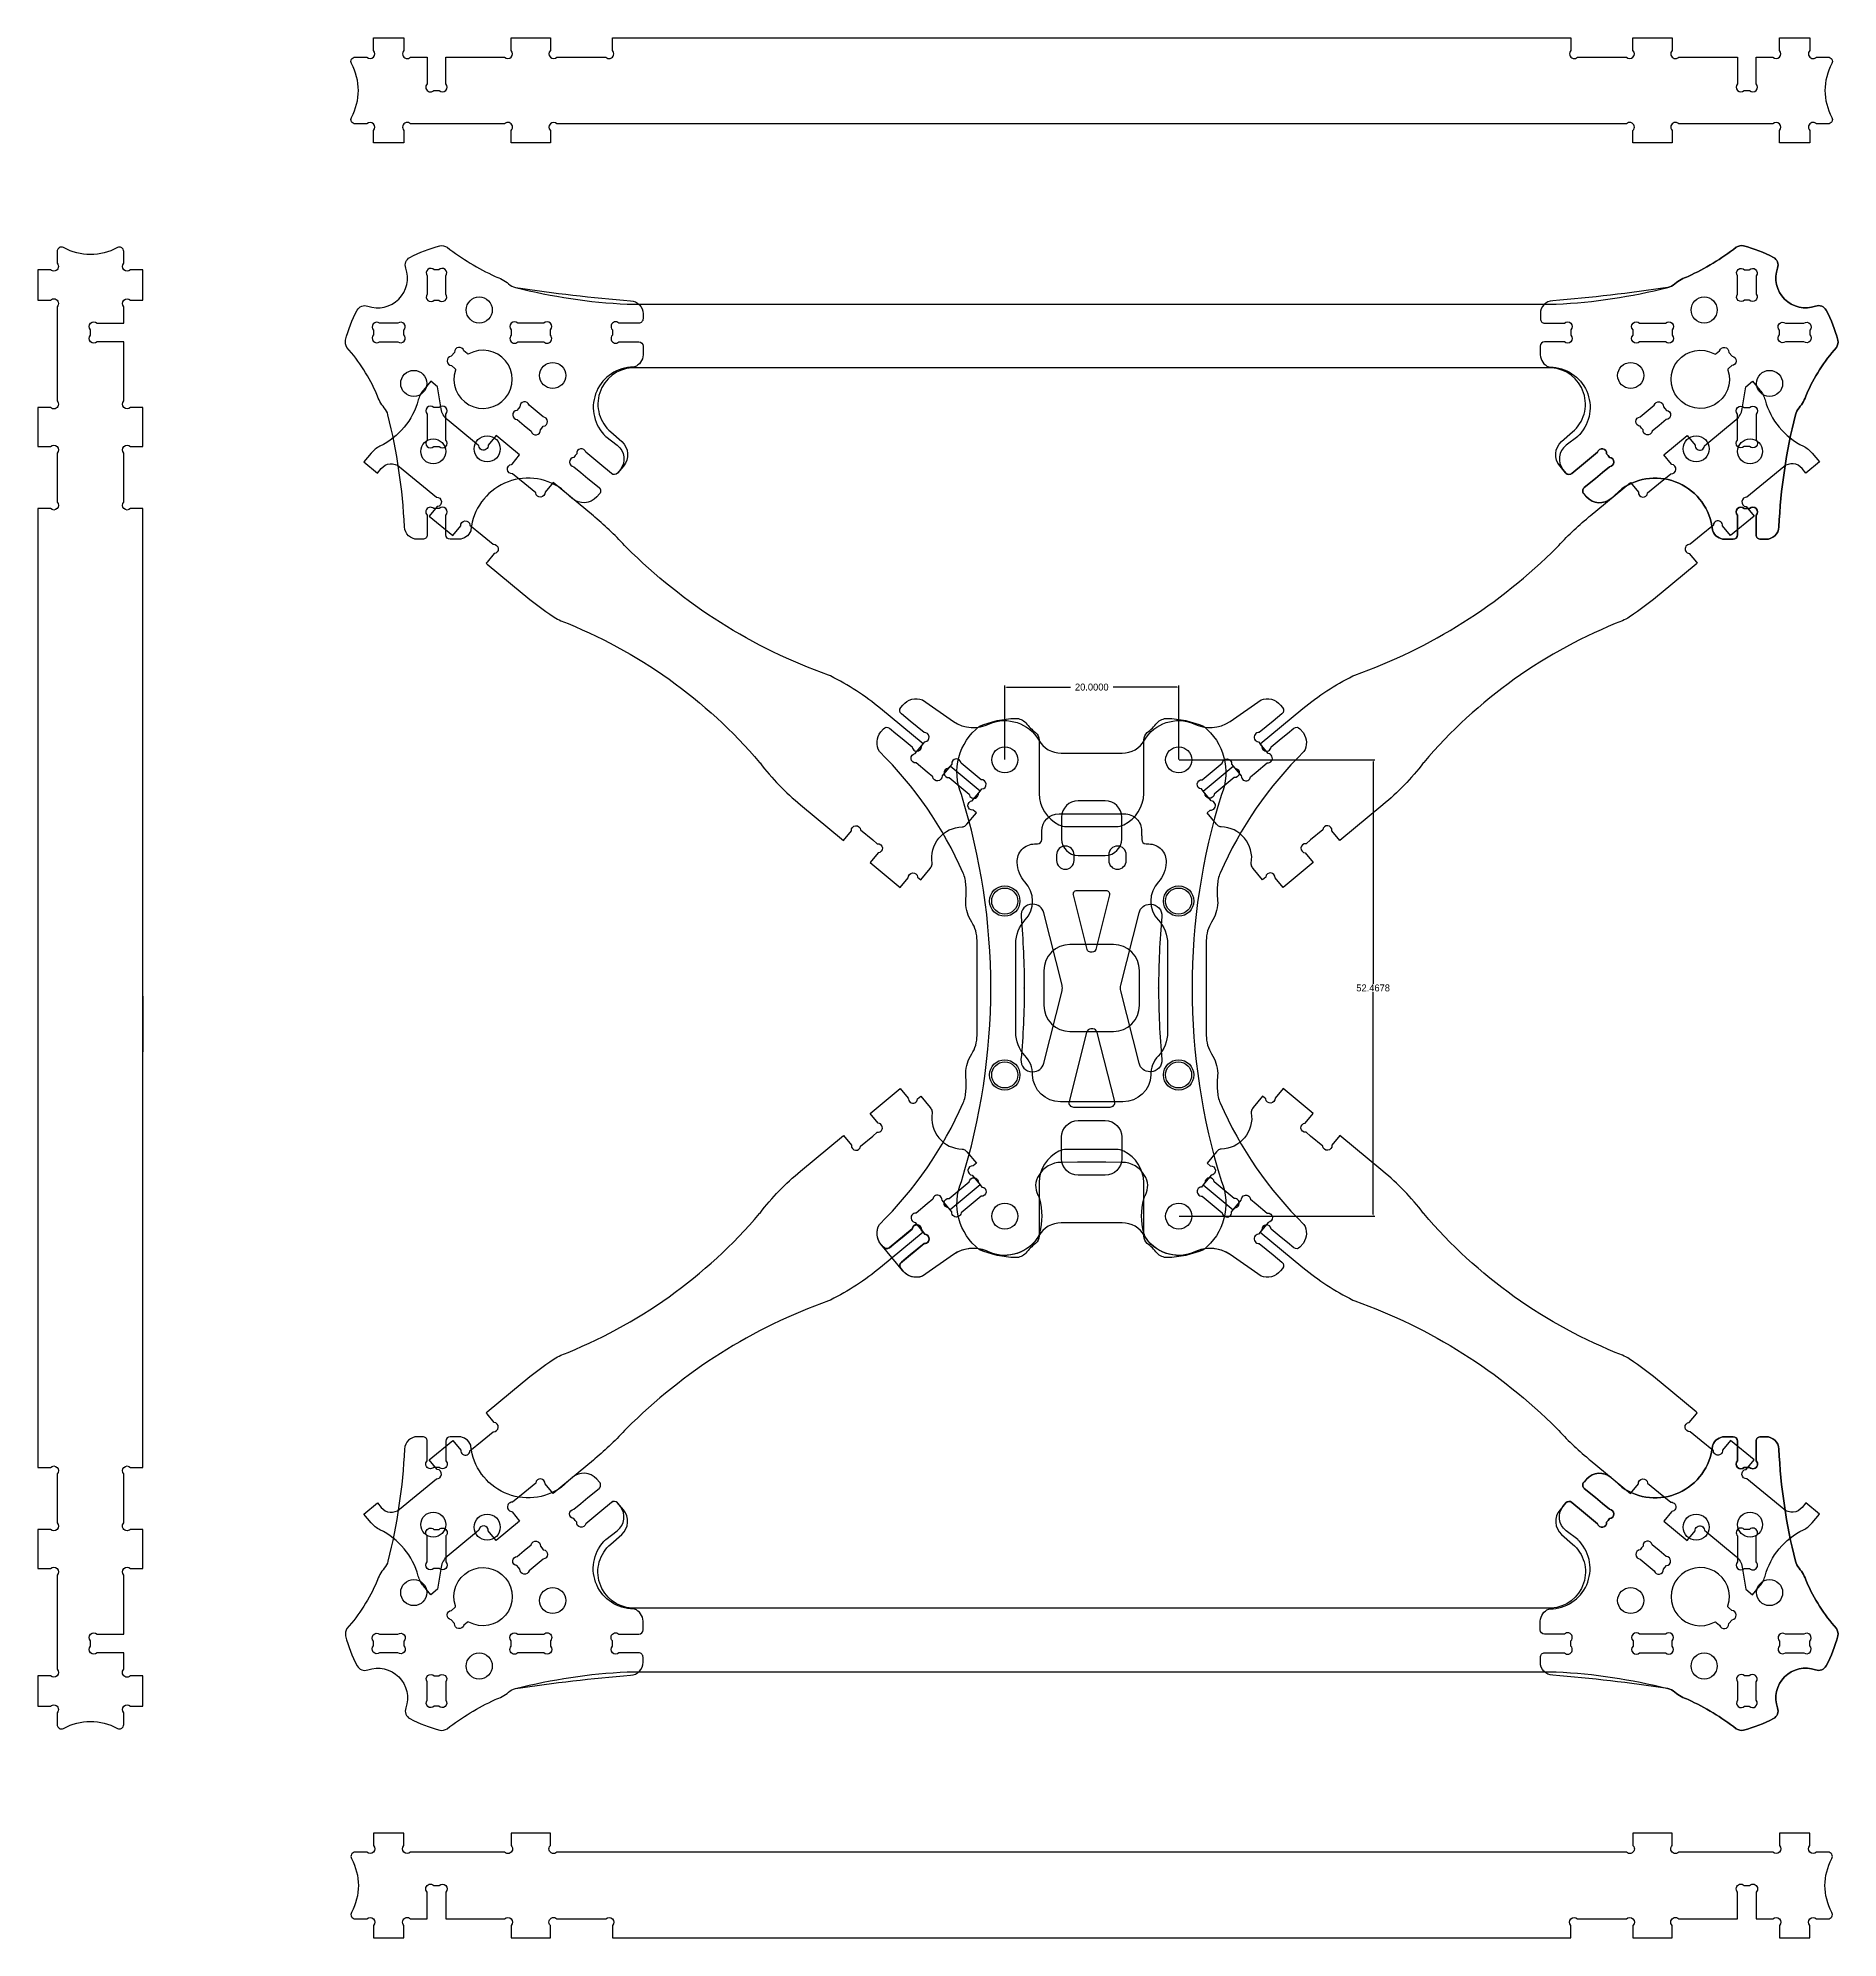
# Model space of a CAD drawing. Header units: inches. Extents: x -113 to 94, y -193 to 25.
import ezdxf

# ---------------------------------------------------------------- set-up
doc = ezdxf.new("R2010")
doc.units = ezdxf.units.IN
doc.header["$MEASUREMENT"] = 0
for name, color, linetype in [('2mm Side Brace Straight v8 2.15', 30, 'Continuous'), ('Arms Nano', 50, 'Continuous'), ('Bottom Plate 20x20 Final 2.15', 130, 'Continuous'), ('Dual Mount Nano', 104, 'Continuous'), ('Front Rear Brace 12.07 2.15 v7', 110, 'Continuous'), ('LevenadtorX Assembly', 10, 'Continuous'), ('Mid - Plate 20x20 Final', 210, 'Continuous'), ('Motor Mount', 151, 'Continuous'), ('New Top Plate', 60, 'Continuous')]:
    doc.layers.add(name, color=color, linetype=linetype)
doc.styles.add('MyStyle', font='', dxfattribs={"height": 0.8})
doc.styles.get("Standard").update_dxf_attribs({"font": 'arial.ttf'})
doc.styles.get('MyStyle').set_extended_font_data('Audiowide')
doc.dimstyles.get("Standard").update_dxf_attribs({"dimtxt": 0.18, "dimasz": 0.18, "dimexe": 0.18, "dimexo": 0.0625, "dimgap": 0.09, "dimtad": 0, "dimtih": 1, "dimtoh": 1, "dimdec": 4, "dimzin": 0, "dimdsep": 46, "dimtxsty": 'Standard', "dimcen": 0.09, "dimadec": 0, "dimazin": 0, "dimtfac": 1, "dimtdec": 4, "dimtofl": 0, "dimtmove": 0, "dimatfit": 3, "dimfxl": 1, "dimtolj": 1, "dimtzin": 0, "dimarcsym": 0})

# ---------------------------------------------------------------- blocks, each defined once
blk = doc.blocks.new('*D4')
at = {"layer": 'Defpoints', "color": 0, "transparency": 16777216}
for p in [(18.14, -49.56), (-1.86, -57.93), (18.14, -57.93)]:
    blk.add_point(p, dxfattribs=at)
at = {"layer": 'LevenadtorX Assembly', "color": 0, "lineweight": -2, "transparency": 16777216}
for p, q in [((-1.86, -57.87), (-1.86, -49.38)), ((-1.68, -49.56), (5.69, -49.56)), ((17.96, -49.56), (10.59, -49.56)), ((18.14, -57.87), (18.14, -49.38))]:
    blk.add_line(p, q, dxfattribs=at)
at = {"layer": 'LevenadtorX Assembly', "color": 0, "transparency": 16777216}
for points in [[(-1.68, -49.53), (-1.68, -49.59), (-1.86, -49.56)], [(17.96, -49.53), (17.96, -49.59), (18.14, -49.56)]]:
    blk.add_solid(points, dxfattribs=at)
at = {"layer": 'LevenadtorX Assembly', "color": 0, "transparency": 16777216, "insert": (8.14, -49.56), "char_height": 0.8, "attachment_point": 5, "style": 'MyStyle'}
blk.add_mtext('\\A1;20.0000', dxfattribs=at)
blk = doc.blocks.new('*D5')
at = {"layer": 'Defpoints', "color": 0, "transparency": 16777216}
for p in [(18.14, -57.93), (18.14, -110.4), (40.5, -110.4)]:
    blk.add_point(p, dxfattribs=at)
at = {"layer": 'LevenadtorX Assembly', "color": 0, "lineweight": -2, "transparency": 16777216}
for p, q in [((18.2, -57.93), (40.68, -57.93)), ((40.5, -58.11), (40.5, -83.67)), ((40.5, -110.22), (40.5, -84.65)), ((18.2, -110.4), (40.68, -110.4))]:
    blk.add_line(p, q, dxfattribs=at)
at = {"layer": 'LevenadtorX Assembly', "color": 0, "transparency": 16777216}
for points in [[(40.47, -58.11), (40.53, -58.11), (40.5, -57.93)], [(40.47, -110.22), (40.53, -110.22), (40.5, -110.4)]]:
    blk.add_solid(points, dxfattribs=at)
at = {"layer": 'LevenadtorX Assembly', "color": 0, "transparency": 16777216, "insert": (40.5, -84.16), "char_height": 0.8, "attachment_point": 5, "style": 'MyStyle'}
blk.add_mtext('\\A1;52.4678', dxfattribs=at)

msp = doc.modelspace()

# ---------------------------------------------------------------- linework, layer by layer
at = {"layer": '2mm Side Brace Straight v8 2.15'}
msp.add_lwpolyline([(-100.99512, -85.11573), (-100.99512, -80.17397), (-100.99512, -29.03576), (-102.43851, -29.03576, -1), (-103.19512, -28.27916), (-103.19512, -26.61284), (-103.19512, -22.65672, -1), (-102.43851, -21.90011), (-100.99512, -21.90011), (-100.99512, -19.94755), (-100.99512, -17.40011), (-102.43851, -17.40011, -1), (-103.19512, -16.64351), (-103.19512, -13.59887), (-103.19512, -9.8546), (-104.78012, -9.8546), (-106.27351, -9.8546, -1), (-107.03012, -9.09799), (-107.03012, -8.7796), (-107.03012, -8.4612, -1), (-106.27351, -7.7046), (-103.19512, -7.7046), (-103.19512, -5.81815, -1), (-102.43851, -5.06155), (-100.99512, -5.06155), (-100.99512, -1.56155), (-102.43851, -1.56155, -1), (-103.19512, -0.80494), (-103.19512, -0.69903), (-103.19512, 0.54018, 0.570966904), (-103.93676, 0.97792, -0.257663213), (-110.12351, 0.97767, 0.570940542), (-110.86512, 0.53992), (-110.86512, -0.80494, -1), (-111.62172, -1.56155), (-113.06512, -1.56155), (-113.06512, -5.06155), (-111.62172, -5.06155, -1), (-110.86512, -5.81815), (-110.86512, -12.68297), (-110.86512, -16.64351, -1), (-111.62172, -17.40011), (-113.06512, -17.40011), (-113.06512, -20.14045), (-113.06512, -21.90011), (-111.62172, -21.90011, -1), (-110.86512, -22.65672), (-110.86512, -26.80747), (-110.86513, -28.27916, -1), (-111.62173, -29.03576), (-113.06513, -29.03576), (-113.06513, -87.72861), (-113.06513, -139.29249), (-111.62173, -139.29249, -1), (-110.86513, -140.0491), (-110.86512, -141.52079), (-110.86512, -145.67154, -1), (-111.62172, -146.42814), (-113.06512, -146.42814), (-113.06512, -148.1878), (-113.06512, -150.92814), (-111.62172, -150.92814, -1), (-110.86512, -151.68475), (-110.86512, -155.64528), (-110.86512, -162.5101, -1), (-111.62172, -163.26671), (-113.06512, -163.26671), (-113.06512, -166.76671), (-111.62172, -166.76671, -1), (-110.86512, -167.52331), (-110.86512, -168.86817, 0.570940542), (-110.12351, -169.30593, -0.257663213), (-103.93676, -169.30617, 0.570966904), (-103.19512, -168.86844), (-103.19512, -167.62922), (-103.19512, -167.52331, -1), (-102.43851, -166.76671), (-100.99512, -166.76671), (-100.99512, -163.26671), (-102.43851, -163.26671, -1), (-103.19512, -162.5101), (-103.19512, -160.62366), (-106.27351, -160.62366, -1), (-107.03012, -159.86705), (-107.03012, -159.54866), (-107.03012, -159.23026, -1), (-106.27351, -158.47366), (-104.78012, -158.47366), (-103.19512, -158.47366), (-103.19512, -154.72939), (-103.19512, -151.68475, -1), (-102.43851, -150.92814), (-100.99512, -150.92814), (-100.99512, -148.38071), (-100.99512, -146.42814), (-102.43851, -146.42814, -1), (-103.19512, -145.67154), (-103.19512, -141.71541), (-103.19512, -140.0491, -1), (-102.43851, -139.29249), (-100.99512, -139.29249), (-100.99512, -85.11573), (-100.99512, -91.49983)], format="xyb", close=True, dxfattribs=at)
at = {"layer": 'Arms Nano'}
for points in [[(-61.527, -35.31675), (-61.40868, -35.41478), (-57.39123, -38.74881, 0.024818126), (-53.70875, -41.51532, 0.055623729), (-52.92324, -41.92782, -0.124132566), (-30.06785, -58.22444, -0.010132513), (-30.01701, -58.28756, 0.055191311), (-25.3542, -63.11424), (-20.42925, -67.1906), (-19.5085, -66.07902, -1), (-18.44319, -65.979), (-17.04659, -67.13583), (-16.52807, -67.56533, -1), (-16.42804, -68.63065), (-17.34879, -69.74223), (-13.88328, -72.6128), (-12.96253, -71.50122, -1), (-11.89721, -71.40119), (-11.51724, -71.71593), (-10.436, -70.4106, 0.110221967), (-10.23786, -70.02268, 0.1050515), (-10.22886, -69.81506, -0.457281697), (-6.766, -65.6345, 0.1050515), (-6.56369, -65.58701, 0.110221967), (-6.21943, -65.32013), (-5.13819, -64.01479), (-5.51816, -63.70005, -1), (-5.61819, -62.63474), (-4.69744, -61.52316), (-8.16295, -58.65258), (-9.0837, -59.76416, -1), (-10.14901, -59.86419), (-10.79387, -59.33004), (-12.06893, -58.27388, -1), (-12.16895, -57.20857), (-11.24819, -56.09697), (-16.16771, -52.022, 0.056376811), (-21.89658, -48.27904, 0.031352915), (-22.12712, -48.18084, -0.112296424), (-45.37211, -33.48785, 0.029079483), (-49.00641, -30.02774, 0.020593333), (-49.19, -29.86248), (-53.8275, -26.02149), (-54.74825, -27.13307, -1), (-55.81356, -27.2331), (-57.0808, -26.18341), (-58.48629, -25.01921, -1), (-58.58632, -23.95389), (-58.54486, -23.90383), (-57.66557, -22.84231), (-60.36097, -20.60964), (-61.28172, -21.72122, -1), (-62.34703, -21.82125), (-62.64308, -21.57603), (-65.99638, -18.79841, -0.182396973), (-66.69585, -17.57161), (-67.09947, -15.02797), (-67.88895, -14.37403), (-68.73659, -15.39735, 0.107610033), (-69.3231, -16.53117, -0.217741494), (-73.73601, -21.85867, 0.107610033), (-74.74083, -22.64599), (-75.58847, -23.66931), (-74.02888, -24.96115), (-73.58235, -24.42207, -0.414213562), (-71.47032, -24.22376), (-67.23977, -27.72803, -1), (-67.13974, -28.79334), (-68.06049, -29.90492), (-65.36509, -32.13759), (-64.44434, -31.02601, -1), (-63.37903, -30.92598), (-61.97134, -32.09201), (-60.7063, -33.13987, -1), (-60.60627, -34.20519), (-61.41961, -35.18709), (-61.52701, -35.31676)], [(77.78342, -35.31675), (77.66509, -35.41478), (73.64764, -38.74881, -0.024818126), (69.96516, -41.51532, -0.055623729), (69.17965, -41.92782, 0.124132566), (46.32427, -58.22444, 0.010132513), (46.27342, -58.28756, -0.055191311), (41.61061, -63.11424), (36.68566, -67.1906), (35.76491, -66.07902, 1), (34.6996, -65.979), (33.303, -67.13583), (32.78449, -67.56533, 1), (32.68446, -68.63065), (33.60521, -69.74223), (30.13969, -72.6128), (29.21894, -71.50122, 1), (28.15363, -71.40119), (27.77366, -71.71593), (26.69241, -70.4106, -0.110221967), (26.49428, -70.02268, -0.1050515), (26.48528, -69.81506, 0.457281697), (23.02241, -65.6345, -0.1050515), (22.8201, -65.58701, -0.110221967), (22.47584, -65.32013), (21.3946, -64.01479), (21.77457, -63.70005, 1), (21.8746, -62.63474), (20.95385, -61.52316), (24.41936, -58.65258), (25.34011, -59.76416, 1), (26.40543, -59.86419), (27.05029, -59.33004), (28.32534, -58.27388, 1), (28.42537, -57.20857), (27.5046, -56.09697), (32.42412, -52.022, -0.056376811), (38.153, -48.27904, -0.031352915), (38.38353, -48.18084, 0.112296424), (61.62852, -33.48785, -0.029079483), (65.26283, -30.02774, -0.020593333), (65.44641, -29.86248), (70.08391, -26.02149), (71.00466, -27.13307, 1), (72.06997, -27.2331), (73.33721, -26.18341), (74.7427, -25.01921, 1), (74.84273, -23.95389), (74.80127, -23.90383), (73.92198, -22.84231), (76.61738, -20.60964), (77.53813, -21.72122, 1), (78.60345, -21.82125), (78.89949, -21.57603), (82.25279, -18.79841, 0.182396973), (82.95226, -17.57161), (83.35588, -15.02797), (84.14536, -14.37403), (84.993, -15.39735, -0.107610033), (85.57951, -16.53117, 0.217741494), (89.99242, -21.85867, -0.107610033), (90.99724, -22.64599), (91.84489, -23.66931), (90.28529, -24.96115), (89.83876, -24.42207, 0.414213562), (87.72673, -24.22376), (83.49618, -27.72803, 1), (83.39616, -28.79334), (84.31691, -29.90492), (81.62151, -32.13759), (80.70075, -31.02601, 1), (79.63544, -30.92598), (78.22775, -32.09201), (76.96271, -33.13987, 1), (76.86268, -34.20519), (77.67602, -35.18709), (77.78342, -35.31676)], [(-61.527, -133.0115), (-61.40868, -132.91347), (-57.39123, -129.57944, -0.024818126), (-53.70875, -126.81293, -0.055623729), (-52.92324, -126.40044, 0.124132566), (-30.06785, -110.10381, 0.010132513), (-30.01701, -110.0407, -0.055191311), (-25.3542, -105.21401), (-20.42925, -101.13765), (-19.5085, -102.24923, 1), (-18.44319, -102.34926), (-17.04659, -101.19242), (-16.52807, -100.76292, 1), (-16.42804, -99.69761), (-17.34879, -98.58603), (-13.88328, -95.71545), (-12.96253, -96.82703, 1), (-11.89721, -96.92706), (-11.51724, -96.61232), (-10.436, -97.91765, -0.110221967), (-10.23786, -98.30558, -0.1050515), (-10.22886, -98.51319, 0.457281697), (-6.766, -102.69375, -0.1050515), (-6.56369, -102.74124, -0.110221967), (-6.21943, -103.00813), (-5.13819, -104.31346), (-5.51816, -104.6282, 1), (-5.61819, -105.69352), (-4.69744, -106.8051), (-8.16295, -109.67567), (-9.0837, -108.56409, 1), (-10.14901, -108.46406), (-10.79387, -108.99822), (-12.06893, -110.05437, 1), (-12.16895, -111.11969), (-11.24819, -112.23128), (-16.16771, -116.30625, -0.056376811), (-21.89658, -120.04921, -0.031352915), (-22.12712, -120.14742, 0.112296424), (-45.37211, -134.84041, -0.029079483), (-49.00641, -138.30051, -0.020593333), (-49.19, -138.46578), (-53.8275, -142.30677), (-54.74825, -141.19519, 1), (-55.81356, -141.09516), (-57.0808, -142.14484), (-58.48629, -143.30905, 1), (-58.58632, -144.37436), (-58.54486, -144.42442), (-57.66557, -145.48594), (-60.36097, -147.71861), (-61.28172, -146.60703, 1), (-62.34703, -146.507), (-62.64308, -146.75223), (-65.99638, -149.52985, 0.182396973), (-66.69585, -150.75664), (-67.09947, -153.30029), (-67.88895, -153.95422), (-68.73659, -152.93091, -0.107610033), (-69.3231, -151.79708, 0.217741494), (-73.73601, -146.46959, -0.107610033), (-74.74083, -145.68226), (-75.58847, -144.65894), (-74.02888, -143.3671), (-73.58235, -143.90618, 0.414213562), (-71.47032, -144.1045), (-67.23977, -140.60023, 1), (-67.13974, -139.53491), (-68.06049, -138.42333), (-65.36509, -136.19066), (-64.44434, -137.30224, 1), (-63.37903, -137.40227), (-61.97134, -136.23625), (-60.7063, -135.18838, 1), (-60.60627, -134.12307), (-61.41961, -133.14116), (-61.52701, -133.0115)], [(77.78342, -133.0115), (77.66509, -132.91347), (73.64764, -129.57944, 0.024818126), (69.96516, -126.81293, 0.055623729), (69.17965, -126.40044, -0.124132566), (46.32427, -110.10381, -0.010132513), (46.27342, -110.0407, 0.055191311), (41.61061, -105.21401), (36.68566, -101.13765), (35.76491, -102.24923, -1), (34.6996, -102.34926), (33.303, -101.19242), (32.78449, -100.76292, -1), (32.68446, -99.69761), (33.60521, -98.58603), (30.13969, -95.71545), (29.21894, -96.82703, -1), (28.15363, -96.92706), (27.77366, -96.61232), (26.69241, -97.91765, 0.110221967), (26.49428, -98.30558, 0.1050515), (26.48528, -98.51319, -0.457281697), (23.02241, -102.69375, 0.1050515), (22.8201, -102.74124, 0.110221967), (22.47584, -103.00813), (21.3946, -104.31346), (21.77457, -104.6282, -1), (21.8746, -105.69352), (20.95385, -106.8051), (24.41936, -109.67567), (25.34011, -108.56409, -1), (26.40543, -108.46406), (27.05029, -108.99822), (28.32534, -110.05437, -1), (28.42537, -111.11969), (27.5046, -112.23128), (32.42412, -116.30625, 0.056376811), (38.153, -120.04921, 0.031352915), (38.38353, -120.14742, -0.112296424), (61.62852, -134.84041, 0.029079483), (65.26283, -138.30051, 0.020593333), (65.44641, -138.46578), (70.08391, -142.30677), (71.00466, -141.19519, -1), (72.06997, -141.09516), (73.33721, -142.14484), (74.7427, -143.30905, -1), (74.84273, -144.37436), (74.80127, -144.42442), (73.92198, -145.48594), (76.61738, -147.71861), (77.53813, -146.60703, -1), (78.60345, -146.507), (78.89949, -146.75223), (82.25279, -149.52985, -0.182396973), (82.95226, -150.75664), (83.35588, -153.30029), (84.14536, -153.95422), (84.993, -152.93091, 0.107610033), (85.57951, -151.79708, -0.217741494), (89.99242, -146.46959, 0.107610033), (90.99724, -145.68226), (91.84489, -144.65894), (90.28529, -143.3671), (89.83876, -143.90618, -0.414213562), (87.72673, -144.1045), (83.49618, -140.60023, -1), (83.39616, -139.53491), (84.31691, -138.42333), (81.62151, -136.19066), (80.70075, -137.30224, -1), (79.63544, -137.40227), (78.22775, -136.23625), (76.96271, -135.18838, -1), (76.86268, -134.12307), (77.67602, -133.14116), (77.78342, -133.0115)]]:
    msp.add_lwpolyline(points, format="xyb", close=True, dxfattribs=at)
for centre in [(-67.59929, -22.45044), (83.8557, -22.45044), (-67.59929, -145.87781), (83.8557, -145.87781)]:
    msp.add_circle(centre, 1.43477, dxfattribs=at)
at = {"layer": 'Bottom Plate 20x20 Final 2.15'}
for points in [[(-16.13348, -54.713), (-15.82917, -54.34949, -0.4114325), (-15.12848, -54.28402), (-14.39536, -54.886), (-13.6667, -55.48956), (-12.51662, -56.44221, 1), (-11.4513, -56.34218), (-11.24819, -56.09698), (-11.04509, -55.85178, 1), (-11.14512, -54.78646), (-12.73297, -53.4712), (-13.76149, -52.62667, -0.414213562), (-13.83062, -51.92295), (-13.58568, -51.62465, -0.319406683), (-11.34792, -51.01739), (-7.78265, -53.51948, 0.269155776), (-3.62747, -53.7724, -0.378498334), (2.04697, -55.66595, 0.26698616), (4.63644, -57.16217), (6.48836, -57.16569), (6.78211, -57.16569), (9.76806, -57.16569), (11.61997, -57.16217, 0.26698616), (14.20944, -55.66595, -0.378498334), (19.88388, -53.7724, 0.269155776), (24.03907, -53.51948), (27.60433, -51.01739, -0.319406683), (29.84209, -51.62465), (30.08703, -51.92295, -0.414213562), (30.0179, -52.62667), (28.98938, -53.4712), (27.40153, -54.78646, 1), (27.3015, -55.85178), (27.50461, -56.09698), (27.70771, -56.34218, 1), (28.77303, -56.44221), (29.92311, -55.48956), (30.65177, -54.886), (31.38489, -54.28402, -0.4114325), (32.08558, -54.34949), (32.47713, -54.83232, -0.290445151), (32.53939, -56.97421, 0.096235456), (22.91815, -70.94041, 0.091638103), (22.58866, -72.35658, 0.030971114), (22.62098, -74.36337, -0.130428197), (21.9284, -76.57472, 0.141663085), (21.31123, -78.70931), (21.31123, -82.97653), (21.31123, -85.35172), (21.31123, -89.61894, 0.141663085), (21.9284, -91.75353, -0.130428197), (22.62098, -93.96488, 0.030971114), (22.58866, -95.97167, 0.091638103), (22.91815, -97.38785, 0.096235456), (32.53939, -111.35404, -0.290445151), (32.47713, -113.49593), (32.08558, -113.97876, -0.4114325), (31.38489, -114.04423), (30.65177, -113.44226), (29.92311, -112.83869), (28.77303, -111.88605, 1), (27.70771, -111.98608), (27.50461, -112.23128), (27.3015, -112.47648, 1), (27.40153, -113.54179), (28.98938, -114.85705), (30.0179, -115.70158, -0.414213562), (30.08703, -116.4053), (29.84209, -116.7036, -0.319406683), (27.60433, -117.31086), (24.03907, -114.80878, 0.269155776), (19.88388, -114.55585, -0.378498334), (14.20944, -112.66231, 0.26698616), (11.61997, -111.16608), (9.76806, -111.16257), (6.48836, -111.16257), (4.63644, -111.16608, 0.26698616), (2.04697, -112.66231, -0.378498334), (-3.62747, -114.55585, 0.269155776), (-7.78265, -114.80878), (-11.34792, -117.31086, -0.345248942), (-13.69696, -116.55443), (-13.69696, -116.55443), (-13.81913, -116.40638, -0.325669599), (-13.85457, -115.81857), (-11.12917, -113.56105, 1), (-11.02914, -112.49573), (-11.46725, -111.96682, 1), (-12.53256, -111.86679), (-15.18251, -114.06182, -0.338774526), (-15.85579, -113.93818), (-15.97796, -113.79013), (-15.97796, -113.79013, -0.34299274), (-16.28298, -111.35404, 0.096235456), (-6.66173, -97.38785, 0.091638103), (-6.33225, -95.97167, 0.030971114), (-6.36456, -93.96488, -0.130428197), (-5.67199, -91.75353, 0.141663085), (-5.05482, -89.61894), (-5.05482, -85.35172), (-5.05482, -82.97653), (-5.05482, -78.70931, 0.141663085), (-5.67199, -76.57472, -0.130428197), (-6.36456, -74.36337, 0.030971114), (-6.33225, -72.35658, 0.091638103), (-6.66173, -70.94041, 0.096235456), (-16.28298, -56.97421, -0.310595288)], [(-4.69744, -61.52316), (-4.49433, -61.27796, 1), (-4.59436, -60.21264), (-6.89453, -58.30735, 1), (-7.95984, -58.40738), (-8.16295, -58.65258), (-8.36606, -58.89778, 1), (-8.26603, -59.9631), (-7.11594, -60.91574), (-5.96586, -61.86839, 1), (-4.90054, -61.76836)], [(20.95385, -61.52316), (20.75074, -61.27796, -1), (20.85077, -60.21264), (23.15094, -58.30735, -1), (24.21626, -58.40738), (24.41936, -58.65258), (24.62247, -58.89778, -1), (24.52244, -59.9631), (23.37235, -60.91574), (22.22227, -61.86839, -1), (21.15695, -61.76836)], [(6.5581, -62.63409, 0.414213562), (4.67398, -64.51822), (4.67398, -67.03038, 0.414213562), (6.5581, -68.91451), (9.69831, -68.91451, 0.414213562), (11.58243, -67.03038), (11.58243, -64.51822, 0.414213562), (9.69831, -62.63409)], [(5.62821, -79.16413, 0.414213562), (2.62821, -82.16413), (2.62821, -86.16413, 0.414213562), (5.62821, -89.16413), (10.62821, -89.16413, 0.414213562), (13.62821, -86.16413), (13.62821, -82.16413, 0.414213562), (10.62821, -79.16413)], [(6.5581, -105.69416, -0.414213562), (4.67398, -103.81004), (4.67398, -101.29787, -0.414213562), (6.5581, -99.41375), (9.69831, -99.41375, -0.414213562), (11.58243, -101.29787), (11.58243, -103.81004, -0.414213562), (9.69831, -105.69416)], [(6.5581, -105.69416, -0.414213562), (4.67398, -103.81004), (4.67398, -101.29787, -0.414213562), (6.5581, -99.41375), (9.69831, -99.41375, -0.414213562), (11.58243, -101.29787), (11.58243, -103.81004, -0.414213562), (9.69831, -105.69416)], [(-4.69744, -106.8051), (-4.49433, -107.0503, -1), (-4.59436, -108.11561), (-6.89453, -110.0209, -1), (-7.95984, -109.92087), (-8.16295, -109.67567), (-8.36606, -109.43047, -1), (-8.26603, -108.36516), (-7.11594, -107.41251), (-5.96586, -106.45987, -1), (-4.90054, -106.5599)], [(20.95385, -106.8051), (20.75074, -107.0503, 1), (20.85077, -108.11561), (23.15094, -110.0209, 1), (24.21626, -109.92087), (24.41936, -109.67567), (24.62247, -109.43047, 1), (24.52244, -108.36516), (23.37235, -107.41251), (22.22227, -106.45987, 1), (21.15695, -106.5599)], [(-16.13348, -113.61525), (-15.82917, -113.97876, 0.4114325), (-15.12848, -114.04423), (-14.39536, -113.44226), (-13.6667, -112.83869), (-12.51662, -111.88605, -1), (-11.4513, -111.98608), (-11.24819, -112.23128), (-11.04509, -112.47648, -1), (-11.14512, -113.54179), (-12.73297, -114.85705), (-13.76149, -115.70158, 0.414213562), (-13.83062, -116.4053), (-13.58568, -116.7036)]]:
    msp.add_lwpolyline(points, format="xyb", close=True, dxfattribs=at)
for centre in [(-1.86177, -57.93023), (18.13823, -57.93023), (-1.86177, -110.39802), (18.13823, -110.39802)]:
    msp.add_circle(centre, 1.5, dxfattribs=at)
at = {"layer": 'Bottom Plate 20x20 Final 2.15', "linetype": 'Continuous'}
for centre in [(-1.87179, -74.16413), (18.12821, -74.16413), (-1.87179, -94.16413), (18.12821, -94.16413)]:
    msp.add_circle(centre, 1.75, dxfattribs=at)
at = {"layer": 'Dual Mount Nano'}
for points in [[(81.891, -32.56259), (80.92709, -32.56339, -0.299276329), (79.55616, -31.59457, -0.078711797), (79.52248, -31.44178, 0.570834186), (69.11298, -26.74091), (67.86728, -27.85149, -0.414213562), (65.04349, -27.68956), (64.75627, -27.34919), (64.75627, -27.34919, -0.005711649), (64.74866, -27.34067), (64.73222, -27.32181, -0.42159783), (64.79019, -26.60822), (66.06084, -25.55572), (66.87031, -24.88522), (67.67978, -24.21472, 0.931014693), (67.70348, -23.14771), (67.53227, -22.94102), (67.36106, -22.73432, 0.931014693), (66.30829, -22.55897), (64.68935, -23.89996), (63.35769, -25.003, -0.406867651), (62.66182, -24.94647), (62.62942, -24.9093), (61.99655, -24.14211, -0.414213562), (62.17364, -21.31923), (63.42529, -20.21536, 0.676672376), (60.99253, -12.8313), (24.26012, -12.8313), (-8.00371, -12.8313), (-44.73612, -12.8313, 0.676672376), (-47.16888, -20.21536), (-45.91723, -21.31923, -0.414213562), (-45.74014, -24.14211), (-46.37301, -24.9093), (-46.40541, -24.94647, -0.406867651), (-47.10128, -25.003), (-48.43294, -23.89996), (-50.05188, -22.55897, 0.931014693), (-51.10465, -22.73432), (-51.27586, -22.94102), (-51.44707, -23.14771, 0.931014693), (-51.42337, -24.21472), (-50.6139, -24.88522), (-49.80443, -25.55572), (-48.53378, -26.60822, -0.42159783), (-48.47581, -27.32181), (-48.49225, -27.34067), (-48.78708, -27.68956, -0.414213562), (-51.61087, -27.85149), (-52.85657, -26.74091, 0.570834186), (-63.26607, -31.44178, -0.078711797), (-63.29974, -31.59457, -0.299276329), (-64.67068, -32.56339), (-65.63459, -32.56259), (-65.65868, -32.56257, -0.413971271), (-66.15826, -32.06257), (-66.15826, -29.79236, 1), (-66.91487, -29.03576), (-67.23326, -29.03576), (-67.55166, -29.03576, 1), (-68.30826, -29.79236), (-68.30826, -31.28576), (-68.30826, -32.05997, -0.414455895), (-68.80868, -32.55997), (-68.83458, -32.55994), (-69.41402, -32.55947, -0.400043114), (-70.91107, -31.13114, 0.049563638), (-72.81597, -18.25213, 0.11528657), (-73.2326, -17.44289, -0.100210211), (-74.08741, -15.89755, 0.076466607), (-77.52476, -10.4922, -0.220262596), (-77.68426, -9.66719, -0.062487488), (-76.35608, -6.21672, -0.370886993), (-75.13935, -5.74728, 0.632184061), (-70.7571, -1.36503, -0.370886993), (-70.28766, -0.1483, -0.062487488), (-66.83719, 1.17987, -0.220262597), (-66.01219, 1.02038, 0.053083094), (-60.49142, -2.32398, -0.100210211), (-58.94749, -3.18134, 0.11528657), (-58.13893, -3.5993, 0.049349189), (-45.30382, -5.52343), (-8.00371, -5.52343), (24.26012, -5.52343), (61.56023, -5.52343, 0.049349189), (74.39535, -3.5993, 0.11528657), (75.2039, -3.18134, -0.100210211), (76.74783, -2.32398, 0.053083094), (82.2686, 1.02038, -0.220262597), (83.0936, 1.17987, -0.062487488), (86.54408, -0.1483, -0.370886993), (87.01351, -1.36503, 0.632184061), (91.39576, -5.74728, -0.370886993), (92.6125, -6.21672, -0.062487488), (93.94067, -9.66719, -0.220262596), (93.78117, -10.4922, 0.076466607), (90.34382, -15.89755, -0.100210211), (89.48902, -17.44289, 0.11528657), (89.07239, -18.25213, 0.049563638), (87.16748, -31.13114, -0.400043114), (85.67043, -32.55947), (85.09099, -32.55994), (85.06509, -32.55997, -0.414455895), (84.56468, -32.05997), (84.56468, -31.28576), (84.56468, -29.79236, 1), (83.80807, -29.03576), (83.48968, -29.03576), (83.17128, -29.03576, 1), (82.41468, -29.79236), (82.41468, -32.06257, -0.413971271), (81.91509, -32.56257)], [(-67.23326, -5.06155), (-66.96487, -5.06155, 0.931014693), (-66.15826, -4.36265), (-66.15826, -2.26044, 0.931014693), (-66.96487, -1.56155), (-67.23326, -1.56155), (-67.50166, -1.56155, 0.931014693), (-68.30826, -2.26044), (-68.30826, -3.31155), (-68.30826, -4.36265, 0.931014693), (-67.50166, -5.06155)], [(83.48968, -5.06155), (83.22128, -5.06155, -0.931014693), (82.41468, -4.36265), (82.41468, -2.26044, -0.931014693), (83.22128, -1.56155), (83.48968, -1.56155), (83.75807, -1.56155, -0.931014693), (84.56468, -2.26044), (84.56468, -3.31155), (84.56468, -4.36265, -0.931014693), (83.75807, -5.06155)], [(-70.97381, -8.7796), (-70.97381, -8.5112, 0.931014693), (-71.67271, -7.7046), (-73.77491, -7.7046, 0.931014693), (-74.47381, -8.5112), (-74.47381, -8.7796), (-74.47381, -9.04799, 0.931014693), (-73.77491, -9.8546), (-72.72381, -9.8546), (-71.67271, -9.8546, 0.931014693), (-70.97381, -9.04799)], [(-54.13524, -8.7796), (-54.13524, -8.4612, 1), (-54.89185, -7.7046), (-57.87864, -7.7046, 1), (-58.63524, -8.4612), (-58.63524, -8.7796), (-58.63524, -9.09799, 1), (-57.87864, -9.8546), (-56.38524, -9.8546), (-54.89185, -9.8546, 1), (-54.13524, -9.09799)], [(70.39165, -8.7796), (70.39165, -8.4612, -1), (71.14826, -7.7046), (74.13505, -7.7046, -1), (74.89165, -8.4612), (74.89165, -8.7796), (74.89165, -9.09799, -1), (74.13505, -9.8546), (72.64165, -9.8546), (71.14826, -9.8546, -1), (70.39165, -9.09799)], [(87.23022, -8.7796), (87.23022, -8.5112, -0.931014693), (87.92912, -7.7046), (90.03132, -7.7046, -0.931014693), (90.73022, -8.5112), (90.73022, -8.7796), (90.73022, -9.04799, -0.931014693), (90.03132, -9.8546), (88.98022, -9.8546), (87.92912, -9.8546, -0.931014693), (87.23022, -9.04799)], [(-64.09738, -10.89226, 0.931014693), (-65.15015, -11.0676), (-65.52447, -11.5195, 0.931014693), (-65.50077, -12.58651), (-65.12004, -12.90188, -0.308300732), (-65.0576, -13.11828, 5.276769128), (-63.4924, -11.22869, -0.308300732), (-63.71665, -11.20763)], [(80.35379, -10.89226, -0.931014693), (81.40656, -11.0676), (81.78088, -11.5195, -0.931014693), (81.75719, -12.58651), (81.37645, -12.90188, 0.308300732), (81.31401, -13.11828, -5.276769128), (79.74882, -11.22869, 0.308300732), (79.97306, -11.20763)], [(-67.23326, -21.90011), (-66.91487, -21.90011, 1), (-66.15826, -21.14351), (-66.15826, -18.15672, 1), (-66.91487, -17.40011), (-67.23326, -17.40011), (-67.55166, -17.40011, 1), (-68.30826, -18.15672), (-68.30826, -19.65011), (-68.30826, -21.14351, 1), (-67.55166, -21.90011)], [(-55.11392, -19.76182), (-54.94271, -19.55513, 0.931014693), (-54.96641, -18.48812), (-56.58536, -17.14712, 0.931014693), (-57.63812, -17.32247), (-57.80933, -17.52917), (-57.98054, -17.73587, 0.931014693), (-57.95684, -18.80287), (-57.14737, -19.47337), (-56.3379, -20.14387, 0.931014693), (-55.28513, -19.96852)], [(71.37033, -19.76182), (71.19912, -19.55513, -0.931014693), (71.22282, -18.48812), (72.84177, -17.14712, -0.931014693), (73.89454, -17.32247), (74.06575, -17.52917), (74.23696, -17.73587, -0.931014693), (74.21326, -18.80287), (73.40378, -19.47337), (72.59431, -20.14387, -0.931014693), (71.54154, -19.96852)], [(83.48968, -21.90011), (83.17128, -21.90011, -1), (82.41468, -21.14351), (82.41468, -18.15672, -1), (83.17128, -17.40011), (83.48968, -17.40011), (83.80807, -17.40011, -1), (84.56468, -18.15672), (84.56468, -19.65011), (84.56468, -21.14351, -1), (83.80807, -21.90011)], [(81.891, -135.76566), (80.92709, -135.76487, 0.299276329), (79.55616, -136.73369, 0.078711797), (79.52248, -136.88647, -0.570834186), (69.11298, -141.58734), (67.86728, -140.47676, 0.414213562), (65.04349, -140.63869), (64.75627, -140.97906), (64.75627, -140.97906, 0.005711649), (64.74866, -140.98758), (64.73222, -141.00645, 0.42159783), (64.79019, -141.72004), (66.06084, -142.77254), (66.87031, -143.44303), (67.67978, -144.11353, -0.931014693), (67.70348, -145.18054), (67.53227, -145.38724), (67.36106, -145.59394, -0.931014693), (66.30829, -145.76929), (64.68935, -144.42829), (63.35769, -143.32525, 0.406867651), (62.66182, -143.38178), (62.62942, -143.41896), (61.99655, -144.18614, 0.414213562), (62.17364, -147.00902), (63.42529, -148.11289, -0.676672376), (60.99253, -155.49695), (24.26012, -155.49695), (-8.00371, -155.49695), (-44.73612, -155.49695, -0.676672376), (-47.16888, -148.11289), (-45.91723, -147.00902, 0.414213562), (-45.74014, -144.18614), (-46.37301, -143.41896), (-46.40541, -143.38178, 0.406867651), (-47.10128, -143.32525), (-48.43294, -144.42829), (-50.05188, -145.76929, -0.931014693), (-51.10465, -145.59394), (-51.27586, -145.38724), (-51.44707, -145.18054, -0.931014693), (-51.42337, -144.11353), (-50.6139, -143.44303), (-49.80443, -142.77254), (-48.53378, -141.72004, 0.42159783), (-48.47581, -141.00645), (-48.49225, -140.98758), (-48.78708, -140.63869, 0.414213562), (-51.61087, -140.47676), (-52.85657, -141.58734, -0.570834186), (-63.26607, -136.88647, 0.078711797), (-63.29974, -136.73369, 0.299276329), (-64.67068, -135.76487), (-65.63459, -135.76566), (-65.65868, -135.76568, 0.413971271), (-66.15826, -136.26568), (-66.15826, -138.53589, -1), (-66.91487, -139.29249), (-67.23326, -139.29249), (-67.55166, -139.29249, -1), (-68.30826, -138.53589), (-68.30826, -137.04249), (-68.30826, -136.26829, 0.414455895), (-68.80868, -135.76829), (-68.83458, -135.76831), (-69.41402, -135.76878, 0.400043114), (-70.91107, -137.19711, -0.049563638), (-72.81597, -150.07612, -0.11528657), (-73.2326, -150.88536, 0.100210211), (-74.08741, -152.43071, -0.076466607), (-77.52476, -157.83606, 0.220262596), (-77.68426, -158.66106, 0.062487488), (-76.35608, -162.11154, 0.370886993), (-75.13935, -162.58097, -0.632184061), (-70.7571, -166.96322, 0.370886993), (-70.28766, -168.17996, 0.062487488), (-66.83719, -169.50813, 0.220262597), (-66.01219, -169.34863, -0.053083094), (-60.49142, -166.00427, 0.100210211), (-58.94749, -165.14692, -0.11528657), (-58.13893, -164.72895, -0.049349189), (-45.30382, -162.80482), (-8.00371, -162.80482), (24.26012, -162.80482), (61.56023, -162.80482, -0.049349189), (74.39535, -164.72895, -0.11528657), (75.2039, -165.14692, 0.100210211), (76.74783, -166.00427, -0.053083094), (82.2686, -169.34863, 0.220262597), (83.0936, -169.50813, 0.062487488), (86.54408, -168.17996, 0.370886993), (87.01351, -166.96322, -0.632184061), (91.39576, -162.58097, 0.370886993), (92.6125, -162.11154, 0.062487488), (93.94067, -158.66106, 0.220262596), (93.78117, -157.83606, -0.076466607), (90.34382, -152.43071, 0.100210211), (89.48902, -150.88536, -0.11528657), (89.07239, -150.07612, -0.049563638), (87.16748, -137.19711, 0.400043114), (85.67043, -135.76878), (85.09099, -135.76831), (85.06509, -135.76829, 0.414455895), (84.56468, -136.26829), (84.56468, -137.04249), (84.56468, -138.53589, -1), (83.80807, -139.29249), (83.48968, -139.29249), (83.17128, -139.29249, -1), (82.41468, -138.53589), (82.41468, -136.26568, 0.413971271), (81.91509, -135.76568)], [(-67.23326, -146.42814), (-66.91487, -146.42814, -1), (-66.15826, -147.18475), (-66.15826, -150.17154, -1), (-66.91487, -150.92814), (-67.23326, -150.92814), (-67.55166, -150.92814, -1), (-68.30826, -150.17154), (-68.30826, -148.67814), (-68.30826, -147.18475, -1), (-67.55166, -146.42814)], [(83.48968, -146.42814), (83.17128, -146.42814, 1), (82.41468, -147.18475), (82.41468, -150.17154, 1), (83.17128, -150.92814), (83.48968, -150.92814), (83.80807, -150.92814, 1), (84.56468, -150.17154), (84.56468, -148.67814), (84.56468, -147.18475, 1), (83.80807, -146.42814)], [(-55.11392, -148.56643), (-54.94271, -148.77313, -0.931014693), (-54.96641, -149.84014), (-56.58536, -151.18113, -0.931014693), (-57.63812, -151.00578), (-57.80933, -150.79909), (-57.98054, -150.59239, -0.931014693), (-57.95684, -149.52538), (-57.14737, -148.85488), (-56.3379, -148.18438, -0.931014693), (-55.28513, -148.35973)], [(71.37033, -148.56643), (71.19912, -148.77313, 0.931014693), (71.22282, -149.84014), (72.84177, -151.18113, 0.931014693), (73.89454, -151.00578), (74.06575, -150.79909), (74.23696, -150.59239, 0.931014693), (74.21326, -149.52538), (73.40378, -148.85488), (72.59431, -148.18438, 0.931014693), (71.54154, -148.35973)], [(-64.09738, -157.436, -0.931014693), (-65.15015, -157.26065), (-65.52447, -156.80876, -0.931014693), (-65.50077, -155.74175), (-65.12004, -155.42638, 0.308300732), (-65.0576, -155.20997, -5.276769128), (-63.4924, -157.09956, 0.308300732), (-63.71665, -157.12063)], [(80.35379, -157.436, 0.931014693), (81.40656, -157.26065), (81.78088, -156.80876, 0.931014693), (81.75719, -155.74175), (81.37645, -155.42638, -0.308300732), (81.31401, -155.20997, 5.276769128), (79.74882, -157.09956, -0.308300732), (79.97306, -157.12063)], [(-70.97381, -159.54866), (-70.97381, -159.81705, -0.931014693), (-71.67271, -160.62366), (-73.77491, -160.62366, -0.931014693), (-74.47381, -159.81705), (-74.47381, -159.54866), (-74.47381, -159.28026, -0.931014693), (-73.77491, -158.47366), (-72.72381, -158.47366), (-71.67271, -158.47366, -0.931014693), (-70.97381, -159.28026)], [(-54.13524, -159.54866), (-54.13524, -159.86705, -1), (-54.89185, -160.62366), (-57.87864, -160.62366, -1), (-58.63524, -159.86705), (-58.63524, -159.54866), (-58.63524, -159.23026, -1), (-57.87864, -158.47366), (-56.38524, -158.47366), (-54.89185, -158.47366, -1), (-54.13524, -159.23026)], [(70.39165, -159.54866), (70.39165, -159.86705, 1), (71.14826, -160.62366), (74.13505, -160.62366, 1), (74.89165, -159.86705), (74.89165, -159.54866), (74.89165, -159.23026, 1), (74.13505, -158.47366), (72.64165, -158.47366), (71.14826, -158.47366, 1), (70.39165, -159.23026)], [(87.23022, -159.54866), (87.23022, -159.81705, 0.931014693), (87.92912, -160.62366), (90.03132, -160.62366, 0.931014693), (90.73022, -159.81705), (90.73022, -159.54866), (90.73022, -159.28026, 0.931014693), (90.03132, -158.47366), (88.98022, -158.47366), (87.92912, -158.47366, 0.931014693), (87.23022, -159.28026)], [(-67.23326, -163.26671), (-66.96487, -163.26671, -0.931014693), (-66.15826, -163.96561), (-66.15826, -166.06781, -0.931014693), (-66.96487, -166.76671), (-67.23326, -166.76671), (-67.50166, -166.76671, -0.931014693), (-68.30826, -166.06781), (-68.30826, -165.01671), (-68.30826, -163.96561, -0.931014693), (-67.50166, -163.26671)], [(83.48968, -163.26671), (83.22128, -163.26671, 0.931014693), (82.41468, -163.96561), (82.41468, -166.06781, 0.931014693), (83.22128, -166.76671), (83.48968, -166.76671), (83.75807, -166.76671, 0.931014693), (84.56468, -166.06781), (84.56468, -165.01671), (84.56468, -163.96561, 0.931014693), (83.75807, -163.26671)]]:
    msp.add_lwpolyline(points, format="xyb", close=True, dxfattribs=at)
for points in [[(-66.13647, -18.15867), (-66.13417, -18.15867)], [(-66.13647, -150.16958), (-66.13417, -150.16958)]]:
    msp.add_lwpolyline(points, close=True, dxfattribs=at)
for centre in [(-62.31465, -6.18973), (78.57107, -6.18973), (-53.86976, -13.71859), (70.12617, -13.71859), (-69.84352, -14.63462), (86.09993, -14.63462), (-61.39863, -22.16349), (77.65504, -22.16349), (-61.39863, -146.16477), (77.65504, -146.16477), (-69.84352, -153.69363), (86.09993, -153.69363), (-53.86976, -154.60966), (70.12617, -154.60966), (-62.31465, -162.13852), (78.57107, -162.13852)]:
    msp.add_circle(centre, 1.5, dxfattribs=at)
at = {"layer": 'Front Rear Brace 12.07 2.15 v7'}
for points in [[(-66.1598, 22.89007), (-63.77725, 22.89007), (-62.60296, 22.89007), (-59.39185, 22.89007, 1), (-58.63524, 23.64667), (-58.63524, 25.09007), (-54.13524, 25.09007), (-54.13524, 23.64667, 1), (-53.37864, 22.89007), (-50.65254, 22.89007), (-47.7562, 22.89007, 1), (-46.99959, 23.64667), (-46.99959, 25.09007), (-41.475, 25.09007), (-9.25715, 25.09007), (0.73036, 25.09007), (15.5248, 25.09007), (25.51231, 25.09007), (57.73016, 25.09007), (63.25475, 25.09007), (63.25475, 23.64667, 1), (64.01136, 22.89007), (66.9077, 22.89007), (69.63379, 22.89007, 1), (70.3904, 23.64667), (70.3904, 25.09007), (74.8904, 25.09007), (74.8904, 23.64667, 1), (75.647, 22.89007), (78.85812, 22.89007), (80.0324, 22.89007), (82.41496, 22.89007), (82.41496, 19.81167, 1), (83.17156, 19.05507), (83.48996, 19.05507), (83.80835, 19.05507, 1), (84.56496, 19.81167), (84.56496, 21.30507), (84.56496, 22.89007), (85.53171, 22.89007), (86.47356, 22.89007, 1), (87.23016, 23.64667), (87.23016, 25.09007), (90.73016, 25.09007), (90.73016, 23.64667, 1), (91.48677, 22.89007), (91.59268, 22.89007), (92.83189, 22.89007, -0.570966904), (93.26962, 22.14843, 0.257663213), (93.26938, 15.96167, -0.570940542), (92.83163, 15.22007), (91.48677, 15.22007, 1), (90.73016, 14.46346), (90.73016, 13.02007), (87.23016, 13.02007), (87.23016, 14.46346, 1), (86.47356, 15.22007), (75.647, 15.22007, 1), (74.8904, 14.46346), (74.8904, 13.02007), (70.3904, 13.02007), (70.3904, 14.46346, 1), (69.63379, 15.22007), (63.98677, 15.22007), (24.7587, 15.22007), (14.94989, 15.22007), (1.30526, 15.22007), (-8.50355, 15.22007), (-47.73161, 15.22007), (-53.37864, 15.22007, 1), (-54.13524, 14.46346), (-54.13524, 13.02007), (-58.63524, 13.02007), (-58.63524, 14.46346, 1), (-59.39185, 15.22007), (-70.2184, 15.22007, 1), (-70.975, 14.46346), (-70.975, 13.02007), (-74.475, 13.02007), (-74.475, 14.46346, 1), (-75.23161, 15.22007), (-76.57647, 15.22007, -0.570940542), (-77.01422, 15.96167, 0.257663213), (-77.01447, 22.14843, -0.570966904), (-76.57673, 22.89007), (-75.33752, 22.89007), (-75.23161, 22.89007, 1), (-74.475, 23.64667), (-74.475, 25.09007), (-70.975, 25.09007), (-70.975, 23.64667, 1), (-70.2184, 22.89007), (-69.27655, 22.89007), (-68.3098, 22.89007), (-68.3098, 19.81167, 1), (-67.5532, 19.05507), (-67.2348, 19.05507), (-66.9164, 19.05507, 1), (-66.1598, 19.81167), (-66.1598, 21.30507)], [(-66.1598, -191.21832), (-63.77725, -191.21832), (-62.60296, -191.21832), (-59.39185, -191.21832, -1), (-58.63524, -191.97493), (-58.63524, -193.41832), (-54.13524, -193.41832), (-54.13524, -191.97493, -1), (-53.37864, -191.21832), (-50.65254, -191.21832), (-47.7562, -191.21832, -1), (-46.99959, -191.97493), (-46.99959, -193.41832), (-41.475, -193.41832), (-9.25715, -193.41832), (0.73036, -193.41832), (15.5248, -193.41832), (25.51231, -193.41832), (57.73016, -193.41832), (63.25475, -193.41832), (63.25475, -191.97493, -1), (64.01136, -191.21832), (66.9077, -191.21832), (69.63379, -191.21832, -1), (70.3904, -191.97493), (70.3904, -193.41832), (74.8904, -193.41832), (74.8904, -191.97493, -1), (75.647, -191.21832), (78.85812, -191.21832), (80.0324, -191.21832), (82.41496, -191.21832), (82.41496, -188.13993, -1), (83.17156, -187.38332), (83.48996, -187.38332), (83.80835, -187.38332, -1), (84.56496, -188.13993), (84.56496, -189.63332), (84.56496, -191.21832), (85.53171, -191.21832), (86.47356, -191.21832, -1), (87.23016, -191.97493), (87.23016, -193.41832), (90.73016, -193.41832), (90.73016, -191.97493, -1), (91.48677, -191.21832), (91.59268, -191.21832), (92.83189, -191.21832, 0.570966904), (93.26962, -190.47668, -0.257663213), (93.26938, -184.28993, 0.570940542), (92.83163, -183.54832), (91.48677, -183.54832, -1), (90.73016, -182.79172), (90.73016, -181.34832), (87.23016, -181.34832), (87.23016, -182.79172, -1), (86.47356, -183.54832), (75.647, -183.54832, -1), (74.8904, -182.79172), (74.8904, -181.34832), (70.3904, -181.34832), (70.3904, -182.79172, -1), (69.63379, -183.54832), (63.98677, -183.54832), (24.7587, -183.54832), (14.94989, -183.54832), (1.30526, -183.54832), (-8.50355, -183.54832), (-47.73161, -183.54832), (-53.37864, -183.54832, -1), (-54.13524, -182.79172), (-54.13524, -181.34832), (-58.63524, -181.34832), (-58.63524, -182.79172, -1), (-59.39185, -183.54832), (-70.2184, -183.54832, -1), (-70.975, -182.79172), (-70.975, -181.34832), (-74.475, -181.34832), (-74.475, -182.79172, -1), (-75.23161, -183.54832), (-76.57647, -183.54832, 0.570940542), (-77.01422, -184.28993, -0.257663213), (-77.01447, -190.47668, 0.570966904), (-76.57673, -191.21832), (-75.33752, -191.21832), (-75.23161, -191.21832, -1), (-74.475, -191.97493), (-74.475, -193.41832), (-70.975, -193.41832), (-70.975, -191.97493, -1), (-70.2184, -191.21832), (-69.27655, -191.21832), (-68.3098, -191.21832), (-68.3098, -188.13993, -1), (-67.5532, -187.38332), (-67.2348, -187.38332), (-66.9164, -187.38332, -1), (-66.1598, -188.13993), (-66.1598, -189.63332)]]:
    msp.add_lwpolyline(points, format="xyb", close=True, dxfattribs=at)
at = {"layer": 'Mid - Plate 20x20 Final'}
for points in [[(-16.13348, -113.61525, -0.310595288), (-16.28298, -111.35404, 0.096235456), (-6.66173, -97.38785, 0.091638103), (-6.33225, -95.97167, 0.030971114), (-6.36456, -93.96488, -0.130428197), (-5.67199, -91.75353, 0.141663085), (-5.05482, -89.61894), (-5.05482, -85.35172), (-5.05482, -82.97653), (-5.05482, -78.70931, 0.141663085), (-5.67199, -76.57472, -0.130428197), (-6.36456, -74.36337, 0.030971114), (-6.33225, -72.35658, 0.091638103), (-6.66173, -70.94041, 0.096235456), (-16.28298, -56.97421, -0.310595288), (-16.13348, -54.713), (-15.82917, -54.34949, -0.4114325), (-15.12848, -54.28402), (-14.39536, -54.886), (-13.6667, -55.48956), (-12.51662, -56.44221, 1), (-11.4513, -56.34218), (-11.24819, -56.09698), (-11.04509, -55.85178, 1), (-11.14512, -54.78646), (-12.73297, -53.4712), (-13.76149, -52.62667, -0.414213562), (-13.83062, -51.92295), (-13.58568, -51.62465, -0.319406683), (-11.34792, -51.01739), (-7.78265, -53.51948, 0.269155776), (-3.62747, -53.7724, -0.378498334), (2.04697, -55.66595, 0.26698616), (4.63644, -57.16217), (6.48836, -57.16569), (6.78211, -57.16569), (9.76806, -57.16569), (11.61997, -57.16217, 0.26698616), (14.20944, -55.66595, -0.378498334), (19.88388, -53.7724, 0.269155776), (24.03907, -53.51948), (27.60433, -51.01739, -0.319406683), (29.84209, -51.62465), (30.08703, -51.92295, -0.414213562), (30.0179, -52.62667), (28.98938, -53.4712), (27.40153, -54.78646, 1), (27.3015, -55.85178), (27.50461, -56.09698), (27.70771, -56.34218, 1), (28.77303, -56.44221), (29.92311, -55.48956), (30.65177, -54.886), (31.38489, -54.28402, -0.4114325), (32.08558, -54.34949), (32.47713, -54.83232, -0.290445151), (32.53939, -56.97421, 0.096235456), (22.91815, -70.94041, 0.091638103), (22.58866, -72.35658, 0.030971114), (22.62098, -74.36337, -0.130428197), (21.9284, -76.57472, 0.141663085), (21.31123, -78.70931), (21.31123, -82.97653), (21.31123, -85.35172), (21.31123, -89.61894, 0.141663085), (21.9284, -91.75353, -0.130428197), (22.62098, -93.96488, 0.030971114), (22.58866, -95.97167, 0.091638103), (22.91815, -97.38785, 0.096235456), (32.53939, -111.35404, -0.290445151), (32.47713, -113.49593), (32.08558, -113.97876, -0.4114325), (31.38489, -114.04423), (30.65177, -113.44226), (29.92311, -112.83869), (28.77303, -111.88605, 1), (27.70771, -111.98608), (27.50461, -112.23128), (27.3015, -112.47648, 1), (27.40153, -113.54179), (28.98938, -114.85705), (30.0179, -115.70158, -0.414213562), (30.08703, -116.4053), (29.84209, -116.7036, -0.319406683), (27.60433, -117.31086), (24.03907, -114.80878, 0.246715003), (20.21654, -114.41036, -0.377810059), (14.41854, -112.96358, -0.085286008), (14.13393, -112.34891, -0.131659013), (14.12741, -108.42356, -0.060835282), (14.30636, -107.9729, 0.278015422), (14.20944, -105.71067, 33.272958577), (14.20947, -105.71073, 0.26698616), (11.62001, -104.21451), (9.76809, -104.21099), (6.48839, -104.21099), (4.63647, -104.21451, 0.267125661), (2.04708, -105.71124, 0.282412615), (1.95005, -107.9729, -0.060835282), (2.12901, -108.42356, -0.131659013), (2.12248, -112.34891, -0.085286008), (1.83787, -112.96358, -0.378371694), (-3.95893, -114.40734, 0.245798562), (-7.78265, -114.80878), (-11.34792, -117.31086, -0.319406683), (-13.58568, -116.7036), (-13.83062, -116.4053, -0.414213562), (-13.76149, -115.70158), (-12.73297, -114.85705), (-11.14512, -113.54179, 1), (-11.04509, -112.47648), (-11.24819, -112.23128), (-11.4513, -111.98608, 1), (-12.51662, -111.88605), (-13.6667, -112.83869), (-14.39536, -113.44226), (-15.12848, -114.04423, -0.4114325), (-15.82917, -113.97876)], [(-4.69744, -61.52316), (-4.49433, -61.27796, 1), (-4.59436, -60.21264), (-6.89453, -58.30735, 1), (-7.95984, -58.40738), (-8.16295, -58.65258), (-8.36606, -58.89778, 1), (-8.26603, -59.9631), (-7.11594, -60.91574), (-5.96586, -61.86839, 1), (-4.90054, -61.76836)], [(20.95385, -61.52316), (20.75074, -61.27796, -1), (20.85077, -60.21264), (23.15094, -58.30735, -1), (24.21626, -58.40738), (24.41936, -58.65258), (24.62247, -58.89778, -1), (24.52244, -59.9631), (23.37235, -60.91574), (22.22227, -61.86839, -1), (21.15695, -61.76836)], [(15.78395, -91.98594, 0.197431232), (14.92646, -94.16413, -0.404410468), (11.72827, -97.25667), (4.52747, -97.25667, -0.404410468), (1.32928, -94.16413, 0.211947999), (0.43413, -91.9441, -0.185718763), (-0.59723, -89.26322), (-0.59723, -85.86134), (-0.59723, -82.46691), (-0.59723, -79.06504, -0.189390251), (0.47246, -76.34231, 0.395972084), (0.44895, -71.96092, -0.100522517), (-0.18443, -70.94852, -0.079283808), (-0.43543, -69.71314, -0.431807329), (1.56101, -67.59383), (1.87821, -67.59383, 0.414213562), (2.37821, -67.09383), (2.37821, -66.68413, -0.005000375), (2.37861, -66.64413), (2.37855, -66.11789, -0.414213562), (4.37833, -64.11767), (11.87759, -64.11685, -0.414245502), (13.87781, -66.11685), (13.87781, -66.64413, -0.005000375), (13.87821, -66.68413), (13.87821, -67.09383, 0.414213562), (14.37821, -67.59383), (14.6954, -67.59383, -0.431807329), (16.69184, -69.71314, -0.079283808), (16.44084, -70.94852, -0.100522517), (15.80746, -71.96092, 0.395972084), (15.78395, -76.34231, -0.189390251), (16.85364, -79.06504), (16.85364, -82.61018), (16.85364, -85.71807), (16.85364, -89.26322, -0.189390251)], [(-4.69744, -106.8051), (-4.49433, -107.0503, -1), (-4.59436, -108.11561), (-6.89453, -110.0209, -1), (-7.95984, -109.92087), (-8.16295, -109.67567), (-8.36606, -109.43047, -1), (-8.26603, -108.36516), (-7.11594, -107.41251), (-5.96586, -106.45987, -1), (-4.90054, -106.5599)], [(20.95385, -106.8051), (20.75074, -107.0503, 1), (20.85077, -108.11561), (23.15094, -110.0209, 1), (24.21626, -109.92087), (24.41936, -109.67567), (24.62247, -109.43047, 1), (24.52244, -108.36516), (23.37235, -107.41251), (22.22227, -106.45987, 1), (21.15695, -106.5599)]]:
    msp.add_lwpolyline(points, format="xyb", close=True, dxfattribs=at)
for centre in [(-1.86177, -57.93023), (18.13823, -57.93023), (-1.87179, -74.16413), (18.12821, -74.16413), (-1.87179, -94.16413), (18.12821, -94.16413), (-1.86177, -110.39802), (18.13823, -110.39802)]:
    msp.add_circle(centre, 1.5, dxfattribs=at)
at = {"layer": 'Motor Mount'}
for points in [[(-69.1243, -32.55971), (-69.41402, -32.55947, -0.400043114), (-70.91107, -31.13114, 0.049563638), (-72.81597, -18.25213, 0.11528657), (-73.2326, -17.44289, -0.100210211), (-74.08741, -15.89755, 0.076466607), (-77.52476, -10.4922, -0.220262596), (-77.68426, -9.66719, -0.062487488), (-76.35608, -6.21672, -0.370886993), (-75.13935, -5.74728, 0.632184061), (-70.7571, -1.36503, -0.370886993), (-70.28766, -0.1483, -0.062487488), (-66.83719, 1.17987, -0.220262597), (-66.01219, 1.02038, 0.053083094), (-60.49142, -2.32398, -0.100210211), (-58.94749, -3.18134, 0.11528657), (-58.13893, -3.5993, 0.017078992), (-44.90478, -5.12485, -0.400043114), (-43.47645, -6.6219), (-43.47621, -7.1512), (-43.47616, -7.20413, -0.414490398), (-43.97616, -7.7046), (-46.24299, -7.7046, 1), (-46.99959, -8.4612), (-46.99959, -8.7796), (-46.99959, -9.09799, 1), (-46.24299, -9.8546), (-44.74959, -9.8546), (-43.97319, -9.8546, -0.413936781), (-43.47319, -10.35413), (-43.47293, -10.62287), (-43.47253, -11.36524, -0.299276329), (-44.44135, -12.73618, -0.078711797), (-44.59414, -12.76985, 0.6490113), (-48.00119, -20.50006, 0.012385607), (-47.77115, -20.73461), (-46.4481, -21.75181, -0.413248777), (-46.07757, -24.55116), (-46.41183, -24.93833, -0.408278227), (-47.10929, -24.99661), (-48.43294, -23.89996), (-50.05188, -22.55897, 0.931014693), (-51.10465, -22.73432), (-51.27586, -22.94102), (-51.44707, -23.14771, 0.931014693), (-51.42337, -24.21472), (-50.6139, -24.88522), (-49.80443, -25.55572), (-48.53015, -26.61122, -0.420206735), (-48.47064, -27.32303), (-48.78708, -27.68956, -0.414213562), (-51.61087, -27.85149), (-52.85657, -26.74091, 0.570834186), (-63.26607, -31.44178, -0.078711797), (-63.29974, -31.59457, -0.299276329), (-64.67068, -32.56339), (-65.15263, -32.56299), (-65.65868, -32.56257, -0.413971622), (-66.15826, -32.06257), (-66.15826, -29.79236, 1), (-66.91487, -29.03576), (-67.23326, -29.03576), (-67.55166, -29.03576, 1), (-68.30826, -29.79236), (-68.30826, -31.28576), (-68.30826, -32.05997, -0.414455544), (-68.80868, -32.55997)], [(85.38071, -32.55971), (85.67043, -32.55947, 0.400043114), (87.16748, -31.13114, -0.049563638), (89.07239, -18.25213, -0.11528657), (89.48902, -17.44289, 0.100210211), (90.34382, -15.89755, -0.076466607), (93.78117, -10.4922, 0.220262596), (93.94067, -9.66719, 0.062487488), (92.6125, -6.21672, 0.370886993), (91.39576, -5.74728, -0.632184061), (87.01351, -1.36503, 0.370886993), (86.54408, -0.1483, 0.062487488), (83.0936, 1.17987, 0.220262597), (82.2686, 1.02038, -0.053083094), (76.74783, -2.32398, 0.100210211), (75.2039, -3.18134, -0.11528657), (74.39535, -3.5993, -0.017078992), (61.16119, -5.12485, 0.400043114), (59.73286, -6.6219), (59.73262, -7.1512), (59.73257, -7.20413, 0.414490398), (60.23257, -7.7046), (62.4994, -7.7046, -1), (63.25601, -8.4612), (63.25601, -8.7796), (63.25601, -9.09799, -1), (62.4994, -9.8546), (61.00601, -9.8546), (60.2296, -9.8546, 0.413936781), (59.7296, -10.35413), (59.72934, -10.62287), (59.72895, -11.36524, 0.299276329), (60.69776, -12.73618, 0.078711797), (60.85055, -12.76985, -0.6490113), (64.2576, -20.50006, -0.012385607), (64.02756, -20.73461), (62.70452, -21.75181, 0.413248777), (62.33398, -24.55116), (62.66824, -24.93833, 0.408278227), (63.3657, -24.99661), (64.68935, -23.89996), (66.30829, -22.55897, -0.931014693), (67.36106, -22.73432), (67.53227, -22.94102), (67.70348, -23.14771, -0.931014693), (67.67978, -24.21472), (66.87031, -24.88522), (66.06084, -25.55572), (64.78656, -26.61122, 0.420206735), (64.72705, -27.32303), (65.04349, -27.68956, 0.414213562), (67.86728, -27.85149), (69.11298, -26.74091, -0.570834186), (79.52248, -31.44178, 0.078711797), (79.55616, -31.59457, 0.299276329), (80.92709, -32.56339), (81.40905, -32.56299), (81.91509, -32.56257, 0.413971622), (82.41468, -32.06257), (82.41468, -29.79236, -1), (83.17128, -29.03576), (83.48968, -29.03576), (83.80807, -29.03576, -1), (84.56468, -29.79236), (84.56468, -31.28576), (84.56468, -32.05997, 0.414455544), (85.06509, -32.55997)], [(-67.23326, -5.06155), (-66.96487, -5.06155, 0.931014693), (-66.15826, -4.36265), (-66.15826, -2.26044, 0.931014693), (-66.96487, -1.56155), (-67.23326, -1.56155), (-67.50166, -1.56155, 0.931014693), (-68.30826, -2.26044), (-68.30826, -3.31155), (-68.30826, -4.36265, 0.931014693), (-67.50166, -5.06155)], [(83.48968, -5.06155), (83.22128, -5.06155, -0.931014693), (82.41468, -4.36265), (82.41468, -2.26044, -0.931014693), (83.22128, -1.56155), (83.48968, -1.56155), (83.75807, -1.56155, -0.931014693), (84.56468, -2.26044), (84.56468, -3.31155), (84.56468, -4.36265, -0.931014693), (83.75807, -5.06155)], [(-70.97381, -8.7796), (-70.97381, -8.5112, 0.931014693), (-71.67271, -7.7046), (-73.77491, -7.7046, 0.931014693), (-74.47381, -8.5112), (-74.47381, -8.7796), (-74.47381, -9.04799, 0.931014693), (-73.77491, -9.8546), (-72.72381, -9.8546), (-71.67271, -9.8546, 0.931014693), (-70.97381, -9.04799)], [(-54.13524, -8.7796), (-54.13524, -8.4612, 1), (-54.89185, -7.7046), (-57.87864, -7.7046, 1), (-58.63524, -8.4612), (-58.63524, -8.7796), (-58.63524, -9.09799, 1), (-57.87864, -9.8546), (-56.38524, -9.8546), (-54.89185, -9.8546, 1), (-54.13524, -9.09799)], [(70.39165, -8.7796), (70.39165, -8.4612, -1), (71.14826, -7.7046), (74.13505, -7.7046, -1), (74.89165, -8.4612), (74.89165, -8.7796), (74.89165, -9.09799, -1), (74.13505, -9.8546), (72.64165, -9.8546), (71.14826, -9.8546, -1), (70.39165, -9.09799)], [(87.23022, -8.7796), (87.23022, -8.5112, -0.931014693), (87.92912, -7.7046), (90.03132, -7.7046, -0.931014693), (90.73022, -8.5112), (90.73022, -8.7796), (90.73022, -9.04799, -0.931014693), (90.03132, -9.8546), (88.98022, -9.8546), (87.92912, -9.8546, -0.931014693), (87.23022, -9.04799)], [(-64.09738, -10.89226, 0.931014693), (-65.15015, -11.0676), (-65.52447, -11.5195, 0.931014693), (-65.50077, -12.58651), (-65.12004, -12.90188, -0.308300732), (-65.0576, -13.11828, 5.276769128), (-63.4924, -11.22869, -0.308300732), (-63.71665, -11.20763)], [(80.35379, -10.89226, -0.931014693), (81.40656, -11.0676), (81.78088, -11.5195, -0.931014693), (81.75719, -12.58651), (81.37645, -12.90188, 0.308300732), (81.31401, -13.11828, -5.276769128), (79.74882, -11.22869, 0.308300732), (79.97306, -11.20763)], [(-67.23326, -21.90011), (-66.91487, -21.90011, 1), (-66.15826, -21.14351), (-66.15826, -18.15672, 1), (-66.91487, -17.40011), (-67.23326, -17.40011), (-67.55166, -17.40011, 1), (-68.30826, -18.15672), (-68.30826, -19.65011), (-68.30826, -21.14351, 1), (-67.55166, -21.90011)], [(-55.11392, -19.76182), (-54.94271, -19.55513, 0.931014693), (-54.96641, -18.48812), (-56.58536, -17.14712, 0.931014693), (-57.63812, -17.32247), (-57.80933, -17.52917), (-57.98054, -17.73587, 0.931014693), (-57.95684, -18.80287), (-57.14737, -19.47337), (-56.3379, -20.14387, 0.931014693), (-55.28513, -19.96852)], [(71.37033, -19.76182), (71.19912, -19.55513, -0.931014693), (71.22282, -18.48812), (72.84177, -17.14712, -0.931014693), (73.89454, -17.32247), (74.06575, -17.52917), (74.23696, -17.73587, -0.931014693), (74.21326, -18.80287), (73.40378, -19.47337), (72.59431, -20.14387, -0.931014693), (71.54154, -19.96852)], [(83.48968, -21.90011), (83.17128, -21.90011, -1), (82.41468, -21.14351), (82.41468, -18.15672, -1), (83.17128, -17.40011), (83.48968, -17.40011), (83.80807, -17.40011, -1), (84.56468, -18.15672), (84.56468, -19.65011), (84.56468, -21.14351, -1), (83.80807, -21.90011)], [(-69.1243, -135.76855), (-69.41402, -135.76878, 0.400043114), (-70.91107, -137.19711, -0.049563638), (-72.81597, -150.07612, -0.11528657), (-73.2326, -150.88536, 0.100210211), (-74.08741, -152.43071, -0.076466607), (-77.52476, -157.83606, 0.220262596), (-77.68426, -158.66106, 0.062487488), (-76.35608, -162.11154, 0.370886993), (-75.13935, -162.58097, -0.632184061), (-70.7571, -166.96322, 0.370886993), (-70.28766, -168.17996, 0.062487488), (-66.83719, -169.50813, 0.220262597), (-66.01219, -169.34863, -0.053083094), (-60.49142, -166.00427, 0.100210211), (-58.94749, -165.14692, -0.11528657), (-58.13893, -164.72895, -0.017078992), (-44.90478, -163.2034, 0.400043114), (-43.47645, -161.70635), (-43.47621, -161.17705), (-43.47616, -161.12413, 0.414490398), (-43.97616, -160.62366), (-46.24299, -160.62366, -1), (-46.99959, -159.86705), (-46.99959, -159.54866), (-46.99959, -159.23026, -1), (-46.24299, -158.47366), (-44.74959, -158.47366), (-43.97319, -158.47366, 0.413936781), (-43.47319, -157.97413), (-43.47293, -157.70538), (-43.47253, -156.96301, 0.299276329), (-44.44135, -155.59208, 0.078711797), (-44.59414, -155.55841, -0.6490113), (-48.00119, -147.82819, -0.012385607), (-47.77115, -147.59365), (-46.4481, -146.57644, 0.413248777), (-46.07757, -143.7771), (-46.41183, -143.38992, 0.408278227), (-47.10929, -143.33164), (-48.43294, -144.42829), (-50.05188, -145.76929, -0.931014693), (-51.10465, -145.59394), (-51.27586, -145.38724), (-51.44707, -145.18054, -0.931014693), (-51.42337, -144.11353), (-50.6139, -143.44303), (-49.80443, -142.77254), (-48.53015, -141.71703, 0.420206735), (-48.47064, -141.00523), (-48.78708, -140.63869, 0.414213562), (-51.61087, -140.47676), (-52.85657, -141.58734, -0.570834186), (-63.26607, -136.88647, 0.078711797), (-63.29974, -136.73369, 0.299276329), (-64.67068, -135.76487), (-65.15263, -135.76526), (-65.65868, -135.76568, 0.413971622), (-66.15826, -136.26568), (-66.15826, -138.53589, -1), (-66.91487, -139.29249), (-67.23326, -139.29249), (-67.55166, -139.29249, -1), (-68.30826, -138.53589), (-68.30826, -137.04249), (-68.30826, -136.26829, 0.414455544), (-68.80868, -135.76829)], [(85.38071, -135.76855), (85.67043, -135.76878, -0.400043114), (87.16748, -137.19711, 0.049563638), (89.07239, -150.07612, 0.11528657), (89.48902, -150.88536, -0.100210211), (90.34382, -152.43071, 0.076466607), (93.78117, -157.83606, -0.220262596), (93.94067, -158.66106, -0.062487488), (92.6125, -162.11154, -0.370886993), (91.39576, -162.58097, 0.632184061), (87.01351, -166.96322, -0.370886993), (86.54408, -168.17996, -0.062487488), (83.0936, -169.50813, -0.220262597), (82.2686, -169.34863, 0.053083094), (76.74783, -166.00427, -0.100210211), (75.2039, -165.14692, 0.11528657), (74.39535, -164.72895, 0.017078992), (61.16119, -163.2034, -0.400043114), (59.73286, -161.70635), (59.73262, -161.17705), (59.73257, -161.12413, -0.414490398), (60.23257, -160.62366), (62.4994, -160.62366, 1), (63.25601, -159.86705), (63.25601, -159.54866), (63.25601, -159.23026, 1), (62.4994, -158.47366), (61.00601, -158.47366), (60.2296, -158.47366, -0.413936781), (59.7296, -157.97413), (59.72934, -157.70538), (59.72895, -156.96301, -0.299276329), (60.69776, -155.59208, -0.078711797), (60.85055, -155.55841, 0.6490113), (64.2576, -147.82819, 0.012385607), (64.02756, -147.59365), (62.70452, -146.57644, -0.413248777), (62.33398, -143.7771), (62.66824, -143.38992, -0.408278227), (63.3657, -143.33164), (64.68935, -144.42829), (66.30829, -145.76929, 0.931014693), (67.36106, -145.59394), (67.53227, -145.38724), (67.70348, -145.18054, 0.931014693), (67.67978, -144.11353), (66.87031, -143.44303), (66.06084, -142.77254), (64.78656, -141.71703, -0.420206735), (64.72705, -141.00523), (65.04349, -140.63869, -0.414213562), (67.86728, -140.47676), (69.11298, -141.58734, 0.570834186), (79.52248, -136.88647, -0.078711797), (79.55616, -136.73369, -0.299276329), (80.92709, -135.76487), (81.40905, -135.76526), (81.91509, -135.76568, -0.413971622), (82.41468, -136.26568), (82.41468, -138.53589, 1), (83.17128, -139.29249), (83.48968, -139.29249), (83.80807, -139.29249, 1), (84.56468, -138.53589), (84.56468, -137.04249), (84.56468, -136.26829, -0.414455544), (85.06509, -135.76829)], [(-67.23326, -146.42814), (-66.91487, -146.42814, -1), (-66.15826, -147.18475), (-66.15826, -150.17154, -1), (-66.91487, -150.92814), (-67.23326, -150.92814), (-67.55166, -150.92814, -1), (-68.30826, -150.17154), (-68.30826, -148.67814), (-68.30826, -147.18475, -1), (-67.55166, -146.42814)], [(83.48968, -146.42814), (83.17128, -146.42814, 1), (82.41468, -147.18475), (82.41468, -150.17154, 1), (83.17128, -150.92814), (83.48968, -150.92814), (83.80807, -150.92814, 1), (84.56468, -150.17154), (84.56468, -148.67814), (84.56468, -147.18475, 1), (83.80807, -146.42814)], [(-55.11392, -148.56643), (-54.94271, -148.77313, -0.931014693), (-54.96641, -149.84014), (-56.58536, -151.18113, -0.931014693), (-57.63812, -151.00578), (-57.80933, -150.79909), (-57.98054, -150.59239, -0.931014693), (-57.95684, -149.52538), (-57.14737, -148.85488), (-56.3379, -148.18438, -0.931014693), (-55.28513, -148.35973)], [(71.37033, -148.56643), (71.19912, -148.77313, 0.931014693), (71.22282, -149.84014), (72.84177, -151.18113, 0.931014693), (73.89454, -151.00578), (74.06575, -150.79909), (74.23696, -150.59239, 0.931014693), (74.21326, -149.52538), (73.40378, -148.85488), (72.59431, -148.18438, 0.931014693), (71.54154, -148.35973)], [(-64.09738, -157.436, -0.931014693), (-65.15015, -157.26065), (-65.52447, -156.80876, -0.931014693), (-65.50077, -155.74175), (-65.12004, -155.42638, 0.308300732), (-65.0576, -155.20997, -5.276769128), (-63.4924, -157.09956, 0.308300732), (-63.71665, -157.12063)], [(80.35379, -157.436, 0.931014693), (81.40656, -157.26065), (81.78088, -156.80876, 0.931014693), (81.75719, -155.74175), (81.37645, -155.42638, -0.308300732), (81.31401, -155.20997, 5.276769128), (79.74882, -157.09956, -0.308300732), (79.97306, -157.12063)], [(-70.97381, -159.54866), (-70.97381, -159.81705, -0.931014693), (-71.67271, -160.62366), (-73.77491, -160.62366, -0.931014693), (-74.47381, -159.81705), (-74.47381, -159.54866), (-74.47381, -159.28026, -0.931014693), (-73.77491, -158.47366), (-72.72381, -158.47366), (-71.67271, -158.47366, -0.931014693), (-70.97381, -159.28026)], [(-54.13524, -159.54866), (-54.13524, -159.86705, -1), (-54.89185, -160.62366), (-57.87864, -160.62366, -1), (-58.63524, -159.86705), (-58.63524, -159.54866), (-58.63524, -159.23026, -1), (-57.87864, -158.47366), (-56.38524, -158.47366), (-54.89185, -158.47366, -1), (-54.13524, -159.23026)], [(70.39165, -159.54866), (70.39165, -159.86705, 1), (71.14826, -160.62366), (74.13505, -160.62366, 1), (74.89165, -159.86705), (74.89165, -159.54866), (74.89165, -159.23026, 1), (74.13505, -158.47366), (72.64165, -158.47366), (71.14826, -158.47366, 1), (70.39165, -159.23026)], [(87.23022, -159.54866), (87.23022, -159.81705, 0.931014693), (87.92912, -160.62366), (90.03132, -160.62366, 0.931014693), (90.73022, -159.81705), (90.73022, -159.54866), (90.73022, -159.28026, 0.931014693), (90.03132, -158.47366), (88.98022, -158.47366), (87.92912, -158.47366, 0.931014693), (87.23022, -159.28026)], [(-67.23326, -163.26671), (-66.96487, -163.26671, -0.931014693), (-66.15826, -163.96561), (-66.15826, -166.06781, -0.931014693), (-66.96487, -166.76671), (-67.23326, -166.76671), (-67.50166, -166.76671, -0.931014693), (-68.30826, -166.06781), (-68.30826, -165.01671), (-68.30826, -163.96561, -0.931014693), (-67.50166, -163.26671)], [(83.48968, -163.26671), (83.22128, -163.26671, 0.931014693), (82.41468, -163.96561), (82.41468, -166.06781, 0.931014693), (83.22128, -166.76671), (83.48968, -166.76671), (83.75807, -166.76671, 0.931014693), (84.56468, -166.06781), (84.56468, -165.01671), (84.56468, -163.96561, 0.931014693), (83.75807, -163.26671)]]:
    msp.add_lwpolyline(points, format="xyb", close=True, dxfattribs=at)
for centre in [(-62.31465, -6.18973), (78.57107, -6.18973), (-53.86976, -13.71859), (70.12617, -13.71859), (-69.84352, -14.63462), (86.09993, -14.63462), (-61.39863, -22.16349), (77.65504, -22.16349), (-61.39863, -146.16477), (77.65504, -146.16477), (-69.84352, -153.69363), (86.09993, -153.69363), (-53.86976, -154.60966), (70.12617, -154.60966), (-62.31465, -162.13852), (78.57107, -162.13852)]:
    msp.add_circle(centre, 1.5, dxfattribs=at)
at = {"layer": 'New Top Plate'}
for points in [[(2.07367, -55.62169), (2.07367, -61.78959, 0.278805662), (4.35588, -65.39047, 0.116041026), (5.24753, -65.60023), (7.90244, -65.60023), (8.29491, -65.60023), (10.94981, -65.60023, 0.116041026), (11.84146, -65.39047, 0.278805662), (14.12367, -61.78959), (14.12367, -55.62169, -0.224475501), (14.51461, -54.79478, 0.048190372), (15.65006, -53.68193, -0.225571628), (16.82631, -53.15742, -0.092287062), (20.98107, -54.05923, -0.337123592), (23.04879, -61.92483, 0.075692123), (19.66977, -84.1641, 0.07547388), (23.04879, -106.40342, -0.337123592), (20.98107, -114.26903, -0.092287062), (16.82631, -115.17083, -0.225571628), (15.65006, -114.64632, 0.048190372), (14.51461, -113.53347, -0.224475501), (14.12367, -112.70656), (14.12367, -106.53866, 0.278805662), (11.84146, -102.93778, 0.116041026), (10.94981, -102.72802), (8.29491, -102.72802), (7.90244, -102.72802), (5.24753, -102.72802, 0.116041026), (4.35588, -102.93778, 0.278805662), (2.07367, -106.53866), (2.07367, -112.70656, -0.224475501), (1.68273, -113.53347, 0.048190372), (0.54728, -114.64632, -0.225571628), (-0.62897, -115.17083, -0.092287062), (-4.78372, -114.26903, -0.337123592), (-6.85145, -106.40342, 0.07547388), (-3.47243, -84.1641, 0.075772699), (-6.85145, -61.92483, -0.337123592), (-4.78372, -54.05923, -0.092287062), (-0.62897, -53.15742, -0.225571628), (0.54728, -53.68193, 0.048190372), (1.68273, -54.79478, -0.224475501)], [(6.09867, -69.49974), (6.09867, -68.84074, 0.414213562), (5.09867, -67.84074), (5.09867, -67.84074, 0.414213562), (4.09867, -68.84074), (4.09867, -69.49974, 0.414213562), (5.09867, -70.49974, 0.414213562)], [(10.09867, -69.49974, 0.414213562), (11.09867, -70.49974, 0.414213562), (12.09867, -69.49974), (12.09867, -68.84074, 0.414213562), (11.09867, -67.84074), (11.09867, -67.84074, 0.414213562), (10.09867, -68.84074)], [(8.58936, -79.72929, -0.343345101), (8.18572, -80.04351), (8.01162, -80.04351, -0.343345101), (7.60798, -79.72929), (6.02345, -73.46792, -0.488820704), (6.42709, -72.94941), (9.77025, -72.94941, -0.488820704), (10.17389, -73.46792)], [(0.37402, -84.16261, -0.022854207), (-0.00348, -92.38788, 0.441191181), (1.277, -93.7918), (1.36213, -93.79183, 0.343345101), (2.60946, -92.82152), (4.72347, -84.4799, 0.124655639), (4.72358, -83.84833), (2.61243, -75.50599, 0.343345101), (1.36543, -74.53525), (1.28029, -74.53525, 0.441191181), (-0.00067, -75.93873, -0.022854207), (0.37402, -84.16413)], [(15.82332, -84.16261, 0.022854207), (16.20083, -92.38788, -0.441191181), (14.92035, -93.7918), (14.83521, -93.79183, -0.343345101), (13.58788, -92.82152), (11.47387, -84.4799, -0.124655639), (11.47377, -83.84833), (13.58492, -75.50599, -0.343345101), (14.83191, -74.53525), (14.91705, -74.53525, -0.441191181), (16.19801, -75.93873, 0.022854207), (15.82332, -84.16413)], [(8.77255, -89.27572, 0.343345101), (8.2615, -88.87788), (8.04108, -88.87788, 0.343345101), (7.53003, -89.27572), (5.52387, -97.20319, 0.488820704), (6.03492, -97.85967), (10.26766, -97.85967, 0.488820704), (10.77871, -97.20319)]]:
    msp.add_lwpolyline(points, format="xyb", close=True, dxfattribs=at)
for points in [[(5.09867, -70.49974), (5.09867, -70.49974)], [(11.09867, -70.49974), (11.09867, -70.49974)]]:
    msp.add_lwpolyline(points, close=True, dxfattribs=at)
for centre in [(-1.86177, -57.93023), (18.13823, -57.93023), (-1.86177, -110.39802), (18.13823, -110.39802)]:
    msp.add_circle(centre, 1.5, dxfattribs=at)

# ---------------------------------------------------------------- dimensions: what is measured, and where the dimension line sits
at = {"layer": 'LevenadtorX Assembly'}
dim = msp.add_linear_dim(base=(18.13823, -49.56115), p1=(-1.86177, -57.93023), p2=(18.13823, -57.93023), dimstyle='Standard', override={"dimtxsty": 'MyStyle'}, dxfattribs=at)
dim.commit()
dim.dimension.update_dxf_attribs({"geometry": '*D4', "text_midpoint": (8.13823, -49.56115)})
dim = msp.add_linear_dim(base=(40.49858, -110.39802), p1=(18.13823, -57.93023), p2=(18.13823, -110.39802), angle=90, dimstyle='Standard', override={"dimtxsty": 'MyStyle'}, dxfattribs=at)
dim.commit()
dim.dimension.update_dxf_attribs({"geometry": '*D5', "text_midpoint": (40.49858, -84.16413)})

doc.saveas('drawing.dxf')
